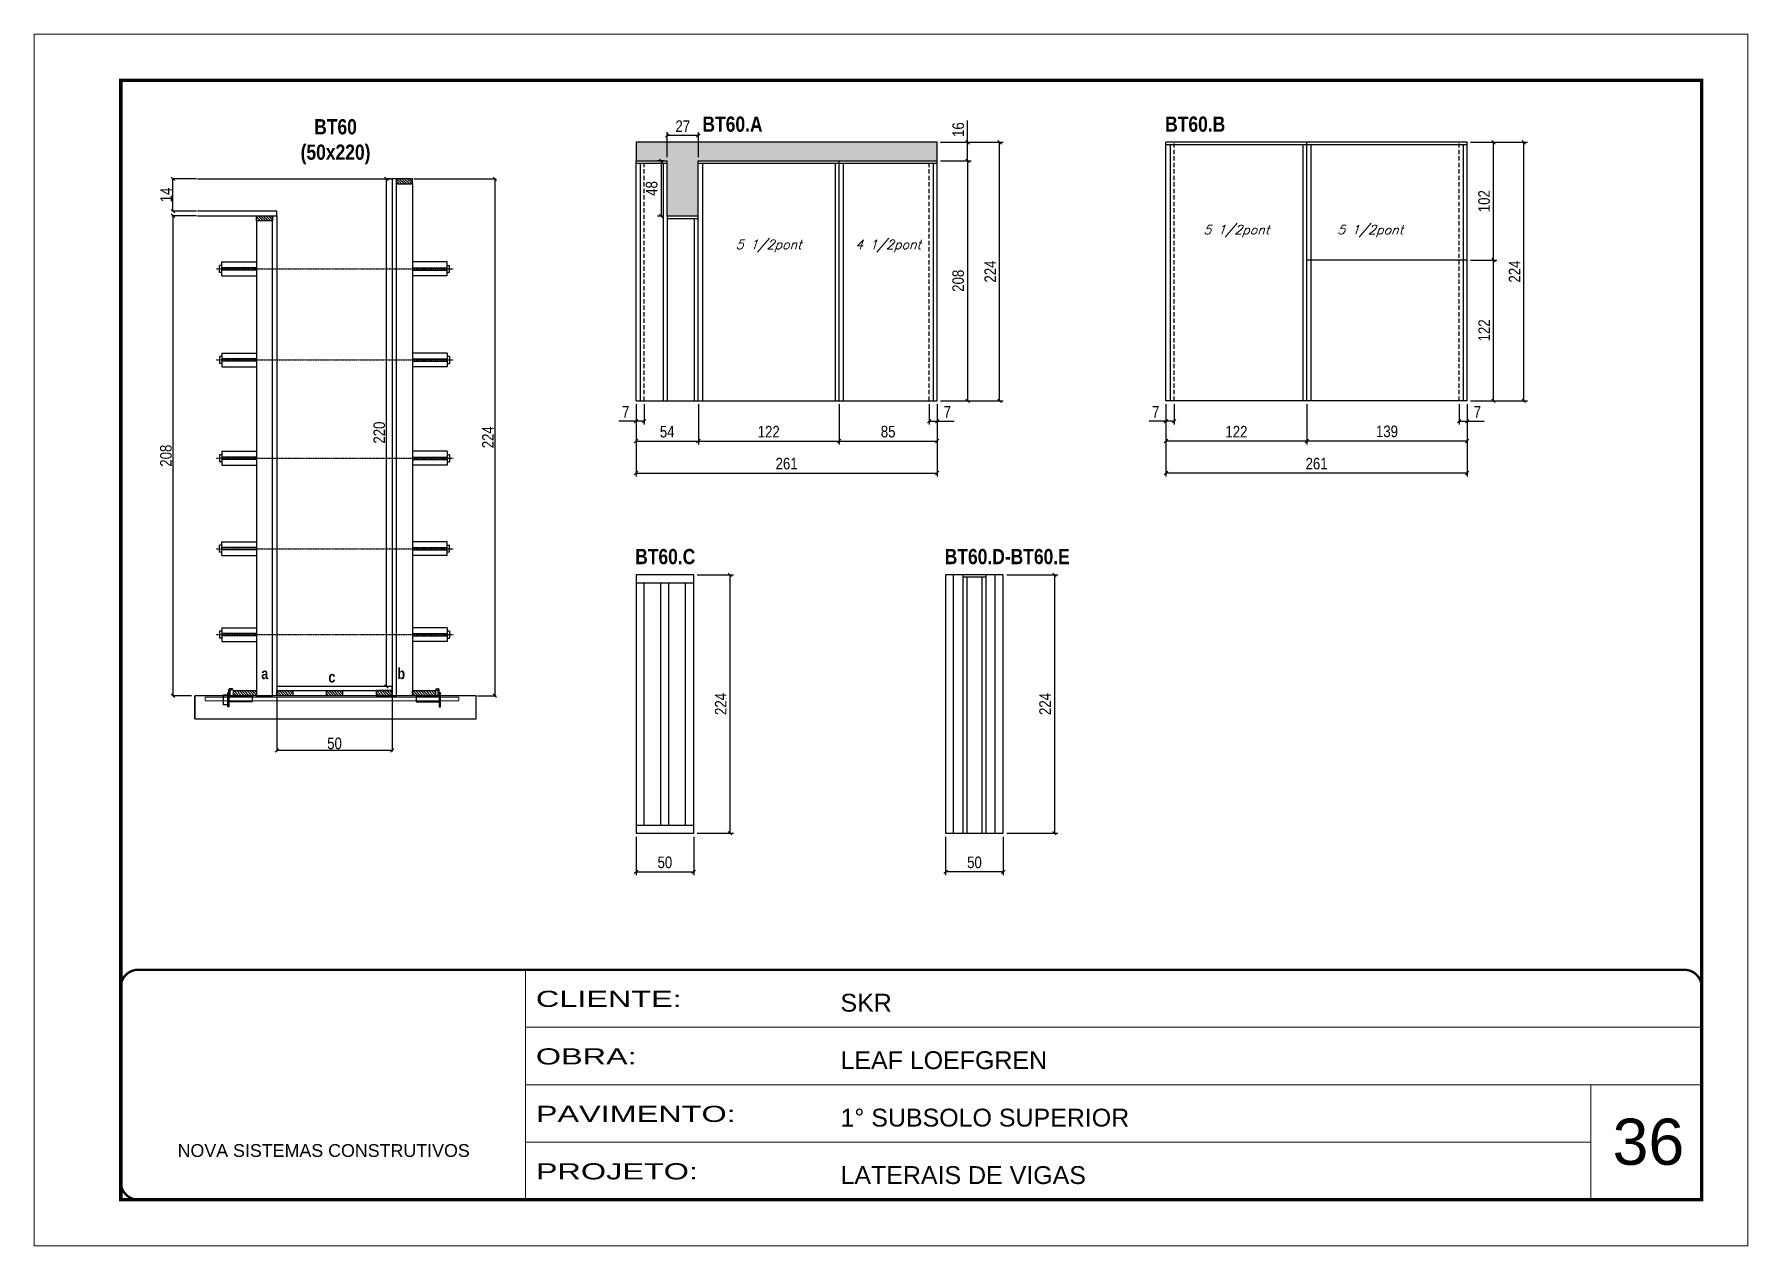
# Model space of a CAD drawing. Extents: x 3309 to 9590, y -2522 to 14608.
# Drawn here: x 8064 to 9549, y 4369 to 5419 of the extents above; entities that cross this region are included whole.
import ezdxf

# ---------------------------------------------------------------- set-up
doc = ezdxf.new("R2010")
doc.units = 0
for name, pattern in [('CONTINUO', [0]), ('DASHED', [0.75, 0.5, -0.25]), ('HIDDEN', [0.375, 0.25, -0.125])]:
    doc.linetypes.add(name, pattern=pattern)
for name, color, linetype in [('barrote', 251, 'Continuous'), ('COTA', 241, 'Continuous'), ('detalhes', 4, 'Continuous'), ('NOMENCLATURA', 7, 'Continuous'), ('Painéis', 200, 'Continuous'), ('presilha', 1, 'Continuous'), ('SARR_2.2x10', 60, 'Continuous'), ('SARR_2.2x7', 40, 'Continuous'), ('SARR_3.5x7', 81, 'Continuous'), ('TENSOR', 3, 'Continuous'), ('texto', 7, 'Continuous')]:
    doc.layers.add(name, color=color, linetype=linetype)
for name, color, linetype, lineweight in [('CARIMBO', 255, 'Continuous', 9), ('CONCRETO', 251, 'Continuous', 25), ('Folhas', 255, 'Continuous', 9), ('SARRAFO DE PRESSAO', 251, 'DASHED', 9), ('SCO-___-LAJ', 2, 'Continuous', 0)]:
    doc.layers.add(name, color=color, linetype=linetype, lineweight=lineweight)
doc.styles.add('ARIAL', font='arial.ttf')
doc.styles.add('COTA TECNICA', font='techl___.ttf', dxfattribs={"height": 10})
doc.styles.add('COTA TECNICA 2X', font='techl___.ttf', dxfattribs={"height": 10})
doc.styles.add('Romans', font='romans.shx')
doc.styles.add('TECNICA', font='techb___.ttf', dxfattribs={"height": 10})
doc.styles.add('Tecnologia', font='')
doc.styles.get('Tecnologia').set_extended_font_data('Forgotten Futurist')
doc.dimstyles.new('PAINEL', dxfattribs={"dimtxt": 10, "dimasz": 3, "dimexe": 3, "dimexo": 3, "dimgap": 3, "dimtad": 1, "dimdec": 1, "dimzin": 12, "dimdsep": 46, "dimtxsty": 'COTA TECNICA', "dimblk1": 'OBLIQUE', "dimblk2": 'OBLIQUE', "dimsah": 1, "dimcen": 0.9, "dimclrd": 4, "dimclre": 4, "dimclrt": 240, "dimadec": 1, "dimazin": 3, "dimtfac": 1, "dimtdec": 1, "dimtmove": 0, "dimatfit": 3, "dimfxl": 1, "dimtolj": 1, "dimtzin": 12, "dimarcsym": 0})
doc.dimstyles.new('SECAO', dxfattribs={"dimscale": 0.333333, "dimtxt": 5, "dimasz": 9, "dimexe": 3, "dimexo": 3, "dimgap": 3, "dimtad": 1, "dimdec": 1, "dimlfac": 0.5, "dimzin": 12, "dimdsep": 46, "dimtxsty": 'COTA TECNICA 2X', "dimblk1": 'OBLIQUE', "dimblk2": 'OBLIQUE', "dimsah": 1, "dimcen": 0.9, "dimclrd": 4, "dimclre": 4, "dimclrt": 240, "dimadec": 1, "dimazin": 3, "dimtfac": 1, "dimtdec": 1, "dimtmove": 0, "dimatfit": 3, "dimfxl": 1, "dimtolj": 1, "dimtzin": 12, "dimarcsym": 0})

msp = doc.modelspace()

# ---------------------------------------------------------------- texts
at = {"layer": 'CARIMBO', "style": 'ARIAL'}
msp.add_text('36', height=40, dxfattribs=at).set_placement((9432.23, 4439.4))
at = {"layer": 'detalhes', "style": 'TECNICA'}
for s, p in [('a', (8261.08, 4860.37)), ('c', (8319.28, 4857.45)), ('b', (8379.06, 4860.36))]:
    msp.add_text(s, height=9.6, dxfattribs=at).set_placement(p)
at = {"layer": 'NOMENCLATURA', "style": 'TECNICA'}
for s, p in [('BT60.A', (8643.47, 5334.78)), ('BT60.B', (9044.47, 5334.78)), ('BT60.C', (8585.16, 4959.96)), ('BT60.D-BT60.E', (8853.45, 4959.96))]:
    msp.add_text(s, height=13.2, dxfattribs=at).set_placement(p)
at = {"layer": 'NOMENCLATURA', "insert": (8325.46, 5345.68), "char_height": 13.2, "attachment_point": 2, "style": 'TECNICA'}
msp.add_mtext_dynamic_manual_height_columns('BT60\\P(50x220)', width=300.2766, gutter_width=1, heights=[0], dxfattribs=at)
at = {"layer": 'texto', "color": 2, "char_height": 8, "attachment_point": 5, "style": 'Romans'}
for s, insert in [('{\\Q19;\\C256;5 1/2pont}', (8700.88, 5235.78)), ('{\\Q19;\\C256;4 1/2pont}', (8804.38, 5235.78)), ('{\\Q19;\\C256;5 1/2pont}', (9106.19, 5248.6)), ('{\\Q19;\\C256;5 1/2pont}', (9222.19, 5248.6))]:
    msp.add_mtext(s, dxfattribs=dict(at, insert=insert))

# ---------------------------------------------------------------- blocks, each defined once
blk = doc.blocks.new('9999999999')
at = {"color": 30, "linetype": 'CONTINUO'}
for p, q in [((98564.6, 34230.2), (98564.6, 34429.4)), ((98564.6, 34379.6), (99584, 34379.6)), ((98564.6, 34329.8), (99488, 34329.8)), ((99584, 34329.8), (99488, 34329.8)), ((99488, 34329.8), (99488, 34230.2)), ((98564.6, 34280), (99488, 34280))]:
    blk.add_line(p, q, dxfattribs=at)
at = {"color": 30, "linetype": 'CONTINUO', "const_width": 2}
blk.add_lwpolyline([(99584, 34230.2), (99584, 34414.4, 0.414214), (99569, 34429.4), (98229, 34429.4, 0.414214), (98214, 34414.4), (98214, 34245.2, 0.414214), (98229, 34230.2), (99584, 34230.2)], format="xyb", dxfattribs=at)
at = {"layer": 'Folhas'}
blk.add_lwpolyline([(98139, 34190.2), (99624, 34190.2), (99624, 35240.2), (98139, 35240.2)], close=True, dxfattribs=at)
at = {"layer": 'Folhas', "color": 30, "const_width": 3}
blk.add_lwpolyline([(98214, 34230.2), (99584, 34230.2), (99584, 35200.2), (98214, 35200.2)], close=True, dxfattribs=at)
at = {"color": 7, "linetype": 'Continuous', "ltscale": 5, "style": 'ARIAL'}
for s, height, p in [('SKR', 15.48, (98837.7, 34393.1)), ('LEAF LOEFGREN', 15.483, (98837.7, 34343.3)), ('1° SUBSOLO SUPERIOR', 15.483, (98837.7, 34293.5)), ('NOVA SISTEMAS CONSTRUTIVOS', 11.059, (98263.2, 34267.2)), ('LATERAIS DE VIGAS', 15.483, (98837.7, 34243.7))]:
    blk.add_text(s, height=height, dxfattribs=at).set_placement(p)
at = {"layer": 'Folhas', "color": 7, "style": 'Tecnologia', "width": 1.5}
for s, p in [('CLIENTE:', (98573.7, 34397.2)), ('OBRA:', (98573.7, 34347.3)), ('PAVIMENTO:', (98573.7, 34297.5)), ('PROJETO:', (98573.7, 34247.7))]:
    blk.add_text(s, height=14, dxfattribs=at).set_placement(p)
blk = doc.blocks.new('_Oblique')
at = {"color": 0, "linetype": 'ByBlock', "lineweight": -2}
blk.add_line((-0.5, -0.5), (0.5, 0.5), dxfattribs=at)
blk = doc.blocks.new('*D1203')
at = {"layer": 'COTA', "color": 4, "lineweight": -2, "transparency": 16777216}
for p, q in [((8274.6, 4845), (8274.6, 4797.5)), ((8374.6, 4845), (8374.6, 4797.5)), ((8374.6, 4798.5), (8274.6, 4798.5))]:
    blk.add_line(p, q, dxfattribs=at)
at = {"layer": 'Defpoints', "color": 0, "transparency": 16777216}
for p in [(8274.6, 4846), (8374.6, 4846), (8274.6, 4798.5)]:
    blk.add_point(p, dxfattribs=at)
at = {"layer": 'COTA', "color": 4, "lineweight": -2, "transparency": 16777216, "xscale": 3, "yscale": 3, "zscale": 3, "rotation": 180}
blk.add_blockref('_Oblique', (8274.6, 4798.5), dxfattribs=at)
at = {"layer": 'COTA', "color": 4, "lineweight": -2, "transparency": 16777216, "xscale": 3, "yscale": 3, "zscale": 3}
blk.add_blockref('_Oblique', (8374.6, 4798.5), dxfattribs=at)
at = {"layer": 'COTA', "color": 240, "transparency": 16777216, "insert": (8324.6, 4804.6), "char_height": 10, "attachment_point": 5, "style": 'COTA TECNICA 2X'}
blk.add_mtext('\\A1;50', dxfattribs=at)
blk = doc.blocks.new('PRESILHA METÁLICA 1')
at = {"layer": 'presilha'}
for p, q in [((0, 13), (6, 13)), ((0, 13), (0, 0)), ((6, 0), (0, 0)), ((6, 15.5), (7.5, 15.5)), ((6, -2.5), (6, 15.5)), ((6, 13), (6, 0)), ((7.5, 10.6), (7.5, 19.9)), ((7.5, 15.5), (7.5, -2.5)), ((37.5, 4.1), (7.5, 4.1)), ((12, 21), (8.6, 21)), ((9, 11.6), (9, 18.9)), ((12, 19.5), (9.6, 19.5)), ((37.5, 11), (9.6, 11)), ((12, 21), (12, 19.5)), ((37.5, 11), (37.5, 4.1)), ((7.5, -2.5), (6, -2.5))]:
    blk.add_line(p, q, dxfattribs=at)
for centre, radius, start, end in [((8.6, 19.9), 1.14, 90, 180), ((9.6, 18.9), 0.57, 90, 180), ((9.6, 11.6), 0.57, 180, 270)]:
    blk.add_arc(centre, radius, start, end, dxfattribs=at)
blk = doc.blocks.new('PRESILHA METÁLICA 2')
at = {"layer": 'presilha'}
for p, q in [((-5.2, 23.5), (-5.2, 22)), ((-5.2, 23.5), (-1.9, 23.5)), ((-0.8, 14.6), (-0.8, 22.4)), ((-30.8, 13.5), (-30.8, 6.6)), ((-30.8, 13.5), (-2.8, 13.5)), ((-30.8, 6.6), (-0.8, 6.6)), ((-5.2, 22), (-2.8, 22)), ((-2.2, 14.1), (-2.2, 21.4)), ((0.8, 18), (-0.8, 18)), ((-0.8, 18), (-0.8, 0)), ((-0.8, 0), (0.8, 0)), ((0.8, 0), (0.8, 18))]:
    blk.add_line(p, q, dxfattribs=at)
for centre, radius, start, end in [((-1.9, 22.4), 1.14, 0, 90), ((-2.8, 21.4), 0.57, 0, 90), ((-2.8, 14.1), 0.57, 270, 0)]:
    blk.add_arc(centre, radius, start, end, dxfattribs=at)
blk = doc.blocks.new('*D1204')
at = {"layer": 'COTA', "color": 4, "lineweight": -2, "transparency": 16777216}
for p, q in [((8393.2, 5294), (8464.6, 5294)), ((8463.6, 5294), (8463.6, 4846)), ((8448.4, 4846), (8464.6, 4846))]:
    blk.add_line(p, q, dxfattribs=at)
at = {"layer": 'Defpoints', "color": 0, "transparency": 16777216}
for p in [(8392.2, 5294), (8447.4, 4846), (8463.6, 4846)]:
    blk.add_point(p, dxfattribs=at)
at = {"layer": 'COTA', "color": 4, "lineweight": -2, "transparency": 16777216, "xscale": 3, "yscale": 3, "zscale": 3}
for p, rotation in [((8463.6, 5294), 90), ((8463.6, 4846), 270)]:
    blk.add_blockref('_Oblique', p, dxfattribs=dict(at, rotation=rotation))
at = {"layer": 'COTA', "color": 240, "transparency": 16777216, "insert": (8457.5, 5070), "char_height": 10, "attachment_point": 5, "rotation": 90, "style": 'COTA TECNICA 2X'}
blk.add_mtext('\\A1;224', dxfattribs=at)
blk = doc.blocks.new('*D1205')
at = {"layer": 'COTA', "color": 4, "lineweight": -2, "transparency": 16777216}
for p, q in [((8204.9, 5262), (8183.6, 5262)), ((8184.6, 5262), (8184.6, 4846)), ((8200.7, 4846), (8183.6, 4846))]:
    blk.add_line(p, q, dxfattribs=at)
at = {"layer": 'Defpoints', "color": 0, "transparency": 16777216}
for p in [(8205.9, 5262, 0), (8184.6, 4846), (8201.7, 4846)]:
    blk.add_point(p, dxfattribs=at)
at = {"layer": 'COTA', "color": 4, "lineweight": -2, "transparency": 16777216, "xscale": 3, "yscale": 3, "zscale": 3}
for p, rotation in [((8184.6, 5262), 90), ((8184.6, 4846), 270)]:
    blk.add_blockref('_Oblique', p, dxfattribs=dict(at, rotation=rotation))
at = {"layer": 'COTA', "color": 240, "transparency": 16777216, "insert": (8178.5, 5054), "char_height": 10, "attachment_point": 5, "rotation": 90, "style": 'COTA TECNICA 2X'}
blk.add_mtext('\\A1;208', dxfattribs=at)
blk = doc.blocks.new('*D1206')
at = {"layer": 'COTA', "color": 4, "lineweight": -2, "transparency": 16777216}
for p, q in [((8373.6, 5294), (8368.5, 5294)), ((8369.5, 4854), (8369.5, 5294)), ((8373.6, 4854), (8368.5, 4854))]:
    blk.add_line(p, q, dxfattribs=at)
at = {"layer": 'Defpoints', "color": 0, "transparency": 16777216}
for p in [(8369.5, 5294), (8374.6, 5294), (8374.6, 4854)]:
    blk.add_point(p, dxfattribs=at)
at = {"layer": 'COTA', "color": 4, "lineweight": -2, "transparency": 16777216, "xscale": 3, "yscale": 3, "zscale": 3}
for p, rotation in [((8369.5, 5294), 90), ((8369.5, 4854), 270)]:
    blk.add_blockref('_Oblique', p, dxfattribs=dict(at, rotation=rotation))
at = {"layer": 'COTA', "color": 240, "transparency": 16777216, "insert": (8363.4, 5074), "char_height": 10, "attachment_point": 5, "rotation": 90, "style": 'COTA TECNICA 2X'}
blk.add_mtext('\\A1;220', dxfattribs=at)
blk = doc.blocks.new('*D1207')
at = {"layer": 'COTA', "color": 4, "lineweight": -2, "transparency": 16777216}
for p, q in [((8204.9, 5294), (8183.6, 5294)), ((8184.6, 5266), (8184.6, 5294)), ((8204.9, 5266), (8183.6, 5266))]:
    blk.add_line(p, q, dxfattribs=at)
at = {"layer": 'Defpoints', "color": 0, "transparency": 16777216}
for p in [(8184.6, 5294), (8205.9, 5294), (8205.9, 5266)]:
    blk.add_point(p, dxfattribs=at)
at = {"layer": 'COTA', "color": 4, "lineweight": -2, "transparency": 16777216, "xscale": 3, "yscale": 3, "zscale": 3}
for p, rotation in [((8184.6, 5294), 90), ((8184.6, 5266), 270)]:
    blk.add_blockref('_Oblique', p, dxfattribs=dict(at, rotation=rotation))
at = {"layer": 'COTA', "color": 240, "transparency": 16777216, "insert": (8178.6, 5280), "char_height": 10, "attachment_point": 5, "rotation": 90, "style": 'COTA TECNICA 2X'}
blk.add_mtext('\\A1;14', dxfattribs=at)
blk = doc.blocks.new('*D1208')
at = {"layer": 'COTA', "color": 4, "linetype": 'ByBlock', "lineweight": -2, "transparency": 16777216}
for p, q in [((8585.9, 5098.6), (8585.9, 5063.7)), ((8639.9, 5098.6), (8639.9, 5063.7)), ((8585.9, 5066.7), (8639.9, 5066.7))]:
    blk.add_line(p, q, dxfattribs=at)
at = {"layer": 'Defpoints', "color": 0, "linetype": 'ByBlock', "transparency": 16777216}
for p in [(8585.9, 5101.6), (8639.9, 5101.6), (8639.9, 5066.7)]:
    blk.add_point(p, dxfattribs=at)
at = {"layer": 'COTA', "color": 4, "linetype": 'ByBlock', "lineweight": -2, "transparency": 16777216, "xscale": 3, "yscale": 3, "zscale": 3, "rotation": 180}
blk.add_blockref('_Oblique', (8585.9, 5066.7), dxfattribs=at)
at = {"layer": 'COTA', "color": 4, "linetype": 'ByBlock', "lineweight": -2, "transparency": 16777216, "xscale": 3, "yscale": 3, "zscale": 3}
blk.add_blockref('_Oblique', (8639.9, 5066.7), dxfattribs=at)
at = {"layer": 'COTA', "color": 240, "linetype": 'ByBlock', "transparency": 16777216, "insert": (8612.9, 5074.8), "char_height": 10, "attachment_point": 5, "style": 'COTA TECNICA'}
blk.add_mtext('\\A1;54', dxfattribs=at)
blk = doc.blocks.new('*D1209')
at = {"layer": 'COTA', "color": 4, "linetype": 'ByBlock', "lineweight": -2, "transparency": 16777216}
for p, q in [((8639.9, 5098.6), (8639.9, 5063.7)), ((8761.9, 5098.6), (8761.9, 5063.7)), ((8639.9, 5066.7), (8761.9, 5066.7))]:
    blk.add_line(p, q, dxfattribs=at)
at = {"layer": 'Defpoints', "color": 0, "linetype": 'ByBlock', "transparency": 16777216}
for p in [(8639.9, 5101.6), (8761.9, 5101.6), (8761.9, 5066.7)]:
    blk.add_point(p, dxfattribs=at)
at = {"layer": 'COTA', "color": 4, "linetype": 'ByBlock', "lineweight": -2, "transparency": 16777216, "xscale": 3, "yscale": 3, "zscale": 3, "rotation": 180}
blk.add_blockref('_Oblique', (8639.9, 5066.7), dxfattribs=at)
at = {"layer": 'COTA', "color": 4, "linetype": 'ByBlock', "lineweight": -2, "transparency": 16777216, "xscale": 3, "yscale": 3, "zscale": 3}
blk.add_blockref('_Oblique', (8761.9, 5066.7), dxfattribs=at)
at = {"layer": 'COTA', "color": 240, "linetype": 'ByBlock', "transparency": 16777216, "insert": (8700.9, 5074.8), "char_height": 10, "attachment_point": 5, "style": 'COTA TECNICA'}
blk.add_mtext('\\A1;122', dxfattribs=at)
blk = doc.blocks.new('*D1221')
at = {"layer": 'COTA', "color": 4, "linetype": 'ByBlock', "lineweight": -2, "transparency": 16777216}
for p, q in [((8585.9, 5098.6), (8585.9, 5036)), ((8846.9, 5098.6), (8846.9, 5036)), ((8585.9, 5039), (8846.9, 5039))]:
    blk.add_line(p, q, dxfattribs=at)
at = {"layer": 'Defpoints', "color": 0, "linetype": 'ByBlock', "transparency": 16777216}
for p in [(8585.9, 5101.6), (8846.9, 5101.6), (8846.9, 5039)]:
    blk.add_point(p, dxfattribs=at)
at = {"layer": 'COTA', "color": 4, "linetype": 'ByBlock', "lineweight": -2, "transparency": 16777216, "xscale": 3, "yscale": 3, "zscale": 3, "rotation": 180}
blk.add_blockref('_Oblique', (8585.9, 5039), dxfattribs=at)
at = {"layer": 'COTA', "color": 4, "linetype": 'ByBlock', "lineweight": -2, "transparency": 16777216, "xscale": 3, "yscale": 3, "zscale": 3}
blk.add_blockref('_Oblique', (8846.9, 5039), dxfattribs=at)
at = {"layer": 'COTA', "color": 240, "linetype": 'ByBlock', "transparency": 16777216, "insert": (8716.4, 5047.1), "char_height": 10, "attachment_point": 5, "style": 'COTA TECNICA'}
blk.add_mtext('\\A1;261', dxfattribs=at)
blk = doc.blocks.new('*D1222')
at = {"layer": 'COTA', "color": 4, "lineweight": -2, "transparency": 16777216}
for p, q in [((8839.9, 5098.6), (8839.9, 5080.9)), ((8846.9, 5098.6), (8846.9, 5080.9)), ((8839.9, 5083.9), (8846.9, 5083.9)), ((8846.9, 5083.9), (8861.6, 5083.9))]:
    blk.add_line(p, q, dxfattribs=at)
at = {"layer": 'Defpoints', "color": 0, "transparency": 16777216}
for p in [(8839.9, 5101.6), (8846.9, 5101.6), (8846.9, 5083.9)]:
    blk.add_point(p, dxfattribs=at)
at = {"layer": 'COTA', "color": 4, "lineweight": -2, "transparency": 16777216, "xscale": 3, "yscale": 3, "zscale": 3, "rotation": 180}
blk.add_blockref('_Oblique', (8839.9, 5083.9), dxfattribs=at)
at = {"layer": 'COTA', "color": 4, "lineweight": -2, "transparency": 16777216, "xscale": 3, "yscale": 3, "zscale": 3}
blk.add_blockref('_Oblique', (8846.9, 5083.9), dxfattribs=at)
at = {"layer": 'COTA', "color": 240, "transparency": 16777216, "insert": (8855.7, 5092), "char_height": 10, "attachment_point": 5, "style": 'COTA TECNICA'}
blk.add_mtext('\\A1;7', dxfattribs=at)
blk = doc.blocks.new('*D1223')
at = {"layer": 'COTA', "color": 4, "lineweight": -2, "transparency": 16777216}
for p, q in [((8585.9, 5098.6), (8585.9, 5080.9)), ((8592.9, 5098.6), (8592.9, 5080.9)), ((8585.9, 5083.9), (8571.1, 5083.9)), ((8592.9, 5083.9), (8585.9, 5083.9))]:
    blk.add_line(p, q, dxfattribs=at)
at = {"layer": 'Defpoints', "color": 0, "transparency": 16777216}
for p in [(8585.9, 5101.6), (8592.9, 5101.6), (8585.9, 5083.9)]:
    blk.add_point(p, dxfattribs=at)
at = {"layer": 'COTA', "color": 4, "lineweight": -2, "transparency": 16777216, "xscale": 3, "yscale": 3, "zscale": 3, "rotation": 180}
blk.add_blockref('_Oblique', (8585.9, 5083.9), dxfattribs=at)
at = {"layer": 'COTA', "color": 4, "lineweight": -2, "transparency": 16777216, "xscale": 3, "yscale": 3, "zscale": 3}
blk.add_blockref('_Oblique', (8592.9, 5083.9), dxfattribs=at)
at = {"layer": 'COTA', "color": 240, "transparency": 16777216, "insert": (8577, 5092), "char_height": 10, "attachment_point": 5, "style": 'COTA TECNICA'}
blk.add_mtext('\\A1;7', dxfattribs=at)
blk = doc.blocks.new('*D1224')
at = {"layer": 'COTA', "color": 4, "lineweight": -2, "transparency": 16777216}
for p, q in [((8612.9, 5312.6), (8612.9, 5334.5)), ((8639.9, 5331.5), (8612.9, 5331.5)), ((8639.9, 5312.6), (8639.9, 5334.5))]:
    blk.add_line(p, q, dxfattribs=at)
at = {"layer": 'Defpoints', "color": 0, "transparency": 16777216}
for p in [(8612.9, 5331.5), (8612.9, 5309.6), (8639.9, 5309.6)]:
    blk.add_point(p, dxfattribs=at)
at = {"layer": 'COTA', "color": 4, "lineweight": -2, "transparency": 16777216, "xscale": 3, "yscale": 3, "zscale": 3, "rotation": 180}
blk.add_blockref('_Oblique', (8612.9, 5331.5), dxfattribs=at)
at = {"layer": 'COTA', "color": 4, "lineweight": -2, "transparency": 16777216, "xscale": 3, "yscale": 3, "zscale": 3}
blk.add_blockref('_Oblique', (8639.9, 5331.5), dxfattribs=at)
at = {"layer": 'COTA', "color": 240, "transparency": 16777216, "insert": (8626.4, 5339.6), "char_height": 10, "attachment_point": 5, "style": 'COTA TECNICA'}
blk.add_mtext('\\A1;27', dxfattribs=at)
blk = doc.blocks.new('*D1225')
at = {"layer": 'COTA', "color": 4, "lineweight": -2, "transparency": 16777216}
for p, q in [((8849.9, 5309.6), (8876.3, 5309.6)), ((8873.3, 5309.6), (8873.3, 5101.6)), ((8849.9, 5101.6), (8876.3, 5101.6))]:
    blk.add_line(p, q, dxfattribs=at)
at = {"layer": 'Defpoints', "color": 0, "transparency": 16777216}
for p in [(8846.9, 5309.6), (8846.9, 5101.6), (8873.3, 5101.6)]:
    blk.add_point(p, dxfattribs=at)
at = {"layer": 'COTA', "color": 4, "lineweight": -2, "transparency": 16777216, "xscale": 3, "yscale": 3, "zscale": 3}
for p, rotation in [((8873.3, 5309.6), 90), ((8873.3, 5101.6), 270)]:
    blk.add_blockref('_Oblique', p, dxfattribs=dict(at, rotation=rotation))
at = {"layer": 'COTA', "color": 240, "transparency": 16777216, "insert": (8865.1, 5205.6), "char_height": 10, "attachment_point": 5, "rotation": 90, "style": 'COTA TECNICA'}
blk.add_mtext('\\A1;208', dxfattribs=at)
blk = doc.blocks.new('*D1210')
at = {"layer": 'COTA', "color": 4, "linetype": 'ByBlock', "lineweight": -2, "transparency": 16777216}
for p, q in [((9167.2, 5098.6), (9167.2, 5063.7)), ((9306.2, 5098.6), (9306.2, 5063.7)), ((9306.2, 5066.7), (9167.2, 5066.7))]:
    blk.add_line(p, q, dxfattribs=at)
at = {"layer": 'Defpoints', "color": 0, "linetype": 'ByBlock', "transparency": 16777216}
for p in [(9167.2, 5101.6), (9306.2, 5101.6), (9167.2, 5066.7)]:
    blk.add_point(p, dxfattribs=at)
at = {"layer": 'COTA', "color": 4, "linetype": 'ByBlock', "lineweight": -2, "transparency": 16777216, "xscale": 3, "yscale": 3, "zscale": 3, "rotation": 180}
blk.add_blockref('_Oblique', (9167.2, 5066.7), dxfattribs=at)
at = {"layer": 'COTA', "color": 4, "linetype": 'ByBlock', "lineweight": -2, "transparency": 16777216, "xscale": 3, "yscale": 3, "zscale": 3}
blk.add_blockref('_Oblique', (9306.2, 5066.7), dxfattribs=at)
at = {"layer": 'COTA', "color": 240, "linetype": 'ByBlock', "transparency": 16777216, "insert": (9236.7, 5075), "char_height": 10, "attachment_point": 5, "style": 'COTA TECNICA'}
blk.add_mtext('\\A1;139', dxfattribs=at)
blk = doc.blocks.new('*D1202')
at = {"layer": 'COTA', "color": 4, "linetype": 'ByBlock', "lineweight": -2, "transparency": 16777216}
for p, q in [((9045.2, 5098.6), (9045.2, 5063.7)), ((9167.2, 5098.6), (9167.2, 5063.7)), ((9167.2, 5066.7), (9045.2, 5066.7))]:
    blk.add_line(p, q, dxfattribs=at)
at = {"layer": 'Defpoints', "color": 0, "linetype": 'ByBlock', "transparency": 16777216}
for p in [(9045.2, 5101.6), (9167.2, 5101.6), (9045.2, 5066.7)]:
    blk.add_point(p, dxfattribs=at)
at = {"layer": 'COTA', "color": 4, "linetype": 'ByBlock', "lineweight": -2, "transparency": 16777216, "xscale": 3, "yscale": 3, "zscale": 3, "rotation": 180}
blk.add_blockref('_Oblique', (9045.2, 5066.7), dxfattribs=at)
at = {"layer": 'COTA', "color": 4, "linetype": 'ByBlock', "lineweight": -2, "transparency": 16777216, "xscale": 3, "yscale": 3, "zscale": 3}
blk.add_blockref('_Oblique', (9167.2, 5066.7), dxfattribs=at)
at = {"layer": 'COTA', "color": 240, "linetype": 'ByBlock', "transparency": 16777216, "insert": (9106.2, 5074.8), "char_height": 10, "attachment_point": 5, "style": 'COTA TECNICA'}
blk.add_mtext('\\A1;122', dxfattribs=at)
blk = doc.blocks.new('*D1211')
at = {"layer": 'COTA', "color": 4, "linetype": 'ByBlock', "lineweight": -2, "transparency": 16777216}
for p, q in [((9045.2, 5098.6), (9045.2, 5036)), ((9306.2, 5098.6), (9306.2, 5036)), ((9306.2, 5039), (9045.2, 5039))]:
    blk.add_line(p, q, dxfattribs=at)
at = {"layer": 'Defpoints', "color": 0, "linetype": 'ByBlock', "transparency": 16777216}
for p in [(9045.2, 5101.6), (9306.2, 5101.6), (9045.2, 5039)]:
    blk.add_point(p, dxfattribs=at)
at = {"layer": 'COTA', "color": 4, "linetype": 'ByBlock', "lineweight": -2, "transparency": 16777216, "xscale": 3, "yscale": 3, "zscale": 3, "rotation": 180}
blk.add_blockref('_Oblique', (9045.2, 5039), dxfattribs=at)
at = {"layer": 'COTA', "color": 4, "linetype": 'ByBlock', "lineweight": -2, "transparency": 16777216, "xscale": 3, "yscale": 3, "zscale": 3}
blk.add_blockref('_Oblique', (9306.2, 5039), dxfattribs=at)
at = {"layer": 'COTA', "color": 240, "linetype": 'ByBlock', "transparency": 16777216, "insert": (9175.7, 5047.1), "char_height": 10, "attachment_point": 5, "style": 'COTA TECNICA'}
blk.add_mtext('\\A1;261', dxfattribs=at)
blk = doc.blocks.new('*D1212')
at = {"layer": 'COTA', "color": 4, "lineweight": -2, "transparency": 16777216}
for p, q in [((9309.2, 5325.6), (9358.4, 5325.6)), ((9355.4, 5101.6), (9355.4, 5325.6)), ((9309.2, 5101.6), (9358.4, 5101.6))]:
    blk.add_line(p, q, dxfattribs=at)
at = {"layer": 'Defpoints', "color": 0, "transparency": 16777216}
for p in [(9306.2, 5325.6), (9355.4, 5325.6), (9306.2, 5101.6)]:
    blk.add_point(p, dxfattribs=at)
at = {"layer": 'COTA', "color": 4, "lineweight": -2, "transparency": 16777216, "xscale": 3, "yscale": 3, "zscale": 3}
for p, rotation in [((9355.4, 5325.6), 90), ((9355.4, 5101.6), 270)]:
    blk.add_blockref('_Oblique', p, dxfattribs=dict(at, rotation=rotation))
at = {"layer": 'COTA', "color": 240, "transparency": 16777216, "insert": (9347.3, 5213.6), "char_height": 10, "attachment_point": 5, "rotation": 90, "style": 'COTA TECNICA'}
blk.add_mtext('\\A1;224', dxfattribs=at)
blk = doc.blocks.new('*D1213')
at = {"layer": 'COTA', "color": 4, "lineweight": -2, "transparency": 16777216}
for p, q in [((9045.2, 5098.6), (9045.2, 5080.9)), ((9052.2, 5098.6), (9052.2, 5080.9)), ((9045.2, 5083.9), (9030.5, 5083.9)), ((9052.2, 5083.9), (9045.2, 5083.9))]:
    blk.add_line(p, q, dxfattribs=at)
at = {"layer": 'Defpoints', "color": 0, "transparency": 16777216}
for p in [(9045.2, 5101.6), (9052.2, 5101.6), (9045.2, 5083.9)]:
    blk.add_point(p, dxfattribs=at)
at = {"layer": 'COTA', "color": 4, "lineweight": -2, "transparency": 16777216, "xscale": 3, "yscale": 3, "zscale": 3, "rotation": 180}
blk.add_blockref('_Oblique', (9045.2, 5083.9), dxfattribs=at)
at = {"layer": 'COTA', "color": 4, "lineweight": -2, "transparency": 16777216, "xscale": 3, "yscale": 3, "zscale": 3}
blk.add_blockref('_Oblique', (9052.2, 5083.9), dxfattribs=at)
at = {"layer": 'COTA', "color": 240, "transparency": 16777216, "insert": (9036.3, 5092), "char_height": 10, "attachment_point": 5, "style": 'COTA TECNICA'}
blk.add_mtext('\\A1;7', dxfattribs=at)
blk = doc.blocks.new('*D1214')
at = {"layer": 'COTA', "color": 4, "lineweight": -2, "transparency": 16777216}
for p, q in [((9299.2, 5098.6), (9299.2, 5080.9)), ((9306.2, 5098.6), (9306.2, 5080.9)), ((9299.2, 5083.9), (9306.2, 5083.9)), ((9306.2, 5083.9), (9320.9, 5083.9))]:
    blk.add_line(p, q, dxfattribs=at)
at = {"layer": 'Defpoints', "color": 0, "transparency": 16777216}
for p in [(9299.2, 5101.6), (9306.2, 5101.6), (9306.2, 5083.9)]:
    blk.add_point(p, dxfattribs=at)
at = {"layer": 'COTA', "color": 4, "lineweight": -2, "transparency": 16777216, "xscale": 3, "yscale": 3, "zscale": 3, "rotation": 180}
blk.add_blockref('_Oblique', (9299.2, 5083.9), dxfattribs=at)
at = {"layer": 'COTA', "color": 4, "lineweight": -2, "transparency": 16777216, "xscale": 3, "yscale": 3, "zscale": 3}
blk.add_blockref('_Oblique', (9306.2, 5083.9), dxfattribs=at)
at = {"layer": 'COTA', "color": 240, "transparency": 16777216, "insert": (9315.1, 5092), "char_height": 10, "attachment_point": 5, "style": 'COTA TECNICA'}
blk.add_mtext('\\A1;7', dxfattribs=at)
blk = doc.blocks.new('*D1215')
at = {"layer": 'COTA', "color": 4, "lineweight": -2, "transparency": 16777216}
for p, q in [((9309.2, 5223.6), (9332, 5223.6)), ((9329, 5101.6), (9329, 5223.6)), ((9309.2, 5101.6), (9332, 5101.6))]:
    blk.add_line(p, q, dxfattribs=at)
at = {"layer": 'Defpoints', "color": 0, "transparency": 16777216}
for p in [(9306.2, 5223.6), (9329, 5223.6), (9306.2, 5101.6)]:
    blk.add_point(p, dxfattribs=at)
at = {"layer": 'COTA', "color": 4, "lineweight": -2, "transparency": 16777216, "xscale": 3, "yscale": 3, "zscale": 3}
for p, rotation in [((9329, 5223.6), 90), ((9329, 5101.6), 270)]:
    blk.add_blockref('_Oblique', p, dxfattribs=dict(at, rotation=rotation))
at = {"layer": 'COTA', "color": 240, "transparency": 16777216, "insert": (9320.9, 5162.6), "char_height": 10, "attachment_point": 5, "rotation": 90, "style": 'COTA TECNICA'}
blk.add_mtext('\\A1;122', dxfattribs=at)
blk = doc.blocks.new('*D1216')
at = {"layer": 'COTA', "color": 4, "lineweight": -2, "transparency": 16777216}
for p, q in [((9309.2, 5325.6), (9332, 5325.6)), ((9329, 5223.6), (9329, 5325.6)), ((9309.2, 5223.6), (9332, 5223.6))]:
    blk.add_line(p, q, dxfattribs=at)
at = {"layer": 'Defpoints', "color": 0, "transparency": 16777216}
for p in [(9306.2, 5325.6), (9329, 5325.6), (9306.2, 5223.6)]:
    blk.add_point(p, dxfattribs=at)
at = {"layer": 'COTA', "color": 4, "lineweight": -2, "transparency": 16777216, "xscale": 3, "yscale": 3, "zscale": 3}
for p, rotation in [((9329, 5325.6), 90), ((9329, 5223.6), 270)]:
    blk.add_blockref('_Oblique', p, dxfattribs=dict(at, rotation=rotation))
at = {"layer": 'COTA', "color": 240, "transparency": 16777216, "insert": (9320.9, 5274.6), "char_height": 10, "attachment_point": 5, "rotation": 90, "style": 'COTA TECNICA'}
blk.add_mtext('\\A1;102', dxfattribs=at)
blk = doc.blocks.new('*D1217')
at = {"layer": 'COTA', "color": 4, "lineweight": -2, "transparency": 16777216}
for p, q in [((8638.9, 4950.8), (8670.3, 4950.8)), ((8667.3, 4950.8), (8667.3, 4726.8)), ((8638.9, 4726.8), (8670.3, 4726.8))]:
    blk.add_line(p, q, dxfattribs=at)
at = {"layer": 'Defpoints', "color": 0, "transparency": 16777216}
for p in [(8635.9, 4950.8), (8635.9, 4726.8), (8667.3, 4726.8)]:
    blk.add_point(p, dxfattribs=at)
at = {"layer": 'COTA', "color": 4, "lineweight": -2, "transparency": 16777216, "xscale": 3, "yscale": 3, "zscale": 3}
for p, rotation in [((8667.3, 4950.8), 90), ((8667.3, 4726.8), 270)]:
    blk.add_blockref('_Oblique', p, dxfattribs=dict(at, rotation=rotation))
at = {"layer": 'COTA', "color": 240, "transparency": 16777216, "insert": (8659.3, 4838.8), "char_height": 10, "attachment_point": 5, "rotation": 90, "style": 'COTA TECNICA'}
blk.add_mtext('\\A1;224', dxfattribs=at)
blk = doc.blocks.new('*D1218')
at = {"layer": 'COTA', "color": 4, "lineweight": -2, "transparency": 16777216}
for p, q in [((8585.9, 4723.8), (8585.9, 4690.4)), ((8635.9, 4723.8), (8635.9, 4690.4)), ((8585.9, 4693.4), (8635.9, 4693.4))]:
    blk.add_line(p, q, dxfattribs=at)
at = {"layer": 'Defpoints', "color": 0, "transparency": 16777216}
for p in [(8585.9, 4726.8), (8635.9, 4726.8), (8635.9, 4693.4)]:
    blk.add_point(p, dxfattribs=at)
at = {"layer": 'COTA', "color": 4, "lineweight": -2, "transparency": 16777216, "xscale": 3, "yscale": 3, "zscale": 3, "rotation": 180}
blk.add_blockref('_Oblique', (8585.9, 4693.4), dxfattribs=at)
at = {"layer": 'COTA', "color": 4, "lineweight": -2, "transparency": 16777216, "xscale": 3, "yscale": 3, "zscale": 3}
blk.add_blockref('_Oblique', (8635.9, 4693.4), dxfattribs=at)
at = {"layer": 'COTA', "color": 240, "transparency": 16777216, "insert": (8610.9, 4701.5), "char_height": 10, "attachment_point": 5, "style": 'COTA TECNICA'}
blk.add_mtext('\\A1;50', dxfattribs=at)
blk = doc.blocks.new('*D1219')
at = {"layer": 'COTA', "color": 4, "lineweight": -2, "transparency": 16777216}
for p, q in [((8907.2, 4950.8), (8951.5, 4950.8)), ((8948.5, 4950.8), (8948.5, 4726.8)), ((8907.2, 4726.8), (8951.5, 4726.8))]:
    blk.add_line(p, q, dxfattribs=at)
at = {"layer": 'Defpoints', "color": 0, "transparency": 16777216}
for p in [(8904.2, 4950.8), (8904.2, 4726.8), (8948.5, 4726.8)]:
    blk.add_point(p, dxfattribs=at)
at = {"layer": 'COTA', "color": 4, "lineweight": -2, "transparency": 16777216, "xscale": 3, "yscale": 3, "zscale": 3}
for p, rotation in [((8948.5, 4950.8), 90), ((8948.5, 4726.8), 270)]:
    blk.add_blockref('_Oblique', p, dxfattribs=dict(at, rotation=rotation))
at = {"layer": 'COTA', "color": 240, "transparency": 16777216, "insert": (8940.4, 4838.8), "char_height": 10, "attachment_point": 5, "rotation": 90, "style": 'COTA TECNICA'}
blk.add_mtext('\\A1;224', dxfattribs=at)
blk = doc.blocks.new('*D1220')
at = {"layer": 'COTA', "color": 4, "lineweight": -2, "transparency": 16777216}
for p, q in [((8854.2, 4723.8), (8854.2, 4690.4)), ((8904.2, 4723.8), (8904.2, 4690.4)), ((8904.2, 4693.4), (8854.2, 4693.4))]:
    blk.add_line(p, q, dxfattribs=at)
at = {"layer": 'Defpoints', "color": 0, "transparency": 16777216}
for p in [(8854.2, 4726.8), (8904.2, 4726.8), (8854.2, 4693.4)]:
    blk.add_point(p, dxfattribs=at)
at = {"layer": 'COTA', "color": 4, "lineweight": -2, "transparency": 16777216, "xscale": 3, "yscale": 3, "zscale": 3, "rotation": 180}
blk.add_blockref('_Oblique', (8854.2, 4693.4), dxfattribs=at)
at = {"layer": 'COTA', "color": 4, "lineweight": -2, "transparency": 16777216, "xscale": 3, "yscale": 3, "zscale": 3}
blk.add_blockref('_Oblique', (8904.2, 4693.4), dxfattribs=at)
at = {"layer": 'COTA', "color": 240, "transparency": 16777216, "insert": (8879.2, 4701.5), "char_height": 10, "attachment_point": 5, "style": 'COTA TECNICA'}
blk.add_mtext('\\A1;50', dxfattribs=at)
blk = doc.blocks.new('*D1226')
at = {"layer": 'COTA', "color": 4, "lineweight": -2, "transparency": 16777216}
for p, q in [((8761.9, 5098.6), (8761.9, 5063.7)), ((8846.9, 5098.6), (8846.9, 5063.7)), ((8761.9, 5066.7), (8846.9, 5066.7))]:
    blk.add_line(p, q, dxfattribs=at)
at = {"layer": 'Defpoints', "color": 0, "transparency": 16777216}
for p in [(8761.9, 5101.6), (8846.9, 5101.6), (8846.9, 5066.7)]:
    blk.add_point(p, dxfattribs=at)
at = {"layer": 'COTA', "color": 4, "lineweight": -2, "transparency": 16777216, "xscale": 3, "yscale": 3, "zscale": 3, "rotation": 180}
blk.add_blockref('_Oblique', (8761.9, 5066.7), dxfattribs=at)
at = {"layer": 'COTA', "color": 4, "lineweight": -2, "transparency": 16777216, "xscale": 3, "yscale": 3, "zscale": 3}
blk.add_blockref('_Oblique', (8846.9, 5066.7), dxfattribs=at)
at = {"layer": 'COTA', "color": 240, "transparency": 16777216, "insert": (8804.4, 5074.8), "char_height": 10, "attachment_point": 5, "style": 'COTA TECNICA'}
blk.add_mtext('\\A1;85', dxfattribs=at)
blk = doc.blocks.new('*D1227')
at = {"layer": 'COTA', "color": 4, "lineweight": -2, "transparency": 16777216}
for p, q in [((8873.3, 5325.6), (8873.3, 5344.6)), ((8849.9, 5325.6), (8876.3, 5325.6)), ((8873.3, 5309.6), (8873.3, 5325.6)), ((8849.9, 5309.6), (8876.3, 5309.6))]:
    blk.add_line(p, q, dxfattribs=at)
at = {"layer": 'Defpoints', "color": 0, "transparency": 16777216}
for p in [(8846.9, 5325.6), (8873.3, 5325.6), (8846.9, 5309.6)]:
    blk.add_point(p, dxfattribs=at)
at = {"layer": 'COTA', "color": 4, "lineweight": -2, "transparency": 16777216, "xscale": 3, "yscale": 3, "zscale": 3}
for p, rotation in [((8873.3, 5325.6), 90), ((8873.3, 5309.6), 270)]:
    blk.add_blockref('_Oblique', p, dxfattribs=dict(at, rotation=rotation))
at = {"layer": 'COTA', "color": 240, "transparency": 16777216, "insert": (8865.2, 5336.6), "char_height": 10, "attachment_point": 5, "rotation": 90, "style": 'COTA TECNICA'}
blk.add_mtext('\\A1;16', dxfattribs=at)
blk = doc.blocks.new('*D1228')
at = {"layer": 'COTA', "color": 4, "lineweight": -2, "transparency": 16777216}
for p, q in [((8849.9, 5325.6), (8904, 5325.6)), ((8901, 5101.6), (8901, 5325.6)), ((8849.9, 5101.6), (8904, 5101.6))]:
    blk.add_line(p, q, dxfattribs=at)
at = {"layer": 'Defpoints', "color": 0, "transparency": 16777216}
for p in [(8846.9, 5325.6), (8901, 5325.6), (8846.9, 5101.6)]:
    blk.add_point(p, dxfattribs=at)
at = {"layer": 'COTA', "color": 4, "lineweight": -2, "transparency": 16777216, "xscale": 3, "yscale": 3, "zscale": 3}
for p, rotation in [((8901, 5325.6), 90), ((8901, 5101.6), 270)]:
    blk.add_blockref('_Oblique', p, dxfattribs=dict(at, rotation=rotation))
at = {"layer": 'COTA', "color": 240, "transparency": 16777216, "insert": (8892.9, 5213.6), "char_height": 10, "attachment_point": 5, "rotation": 90, "style": 'COTA TECNICA'}
blk.add_mtext('\\A1;224', dxfattribs=at)
blk = doc.blocks.new('*D1229')
at = {"layer": 'COTA', "color": 4, "lineweight": -2, "transparency": 16777216}
for p, q in [((8609.9, 5309.6), (8604.6, 5309.6)), ((8607.6, 5309.6), (8607.6, 5261.6)), ((8609.9, 5261.6), (8604.6, 5261.6))]:
    blk.add_line(p, q, dxfattribs=at)
at = {"layer": 'Defpoints', "color": 0, "transparency": 16777216}
for p in [(8612.9, 5309.6), (8607.6, 5261.6), (8612.9, 5261.6)]:
    blk.add_point(p, dxfattribs=at)
at = {"layer": 'COTA', "color": 4, "lineweight": -2, "transparency": 16777216, "xscale": 3, "yscale": 3, "zscale": 3}
for p, rotation in [((8607.6, 5309.6), 90), ((8607.6, 5261.6), 270)]:
    blk.add_blockref('_Oblique', p, dxfattribs=dict(at, rotation=rotation))
at = {"layer": 'COTA', "color": 240, "transparency": 16777216, "insert": (8599.5, 5285.6), "char_height": 10, "attachment_point": 5, "rotation": 90, "style": 'COTA TECNICA'}
blk.add_mtext('\\A1;48', dxfattribs=at)

# ---------------------------------------------------------------- dimensions: what is measured, and where the dimension line sits
at = {"layer": 'COTA'}
for base, p1, p2, angle, dimstyle, picture, middle in [((8612.88, 5331.54), (8639.88, 5309.6), (8612.88, 5309.6), 180, 'PAINEL', '*D1224', (8626.38, 5339.61)), ((8873.27, 5325.6), (8846.88, 5309.6), (8846.88, 5325.6), 90, 'PAINEL', '*D1227', (8865.16, 5336.6)), ((8900.98, 5325.6), (8846.88, 5101.6), (8846.88, 5325.6), 90, 'PAINEL', '*D1228', (8892.91, 5213.6)), ((9355.39, 5325.6), (9306.19, 5101.6), (9306.19, 5325.6), 90, 'PAINEL', '*D1212', (9347.32, 5213.6)), ((8607.56, 5261.6), (8612.88, 5309.6), (8612.88, 5261.6), 90, 'PAINEL', '*D1229', (8599.47, 5285.6)), ((8873.27, 5101.6), (8846.88, 5309.6), (8846.88, 5101.6), 90, 'PAINEL', '*D1225', (8865.14, 5205.6)), ((8184.64, 5293.98), (8205.86, 5265.98), (8205.86, 5293.98), 90, 'SECAO', '*D1207', (8178.56, 5279.98)), ((8369.48, 5293.98), (8374.56, 4853.98), (8374.56, 5293.98), 90, 'SECAO', '*D1206', (8363.38, 5073.98)), ((8463.6, 4845.98, 0), (8392.16, 5293.98), (8447.37, 4845.98, 0), 90, 'SECAO', '*D1204', (8457.53, 5069.98, 0)), ((8184.64, 4845.98, 0), (8205.86, 5261.98), (8201.74, 4845.98, 0), 90, 'SECAO', '*D1205', (8178.51, 5053.98, 0)), ((9328.97, 5223.6), (9306.19, 5101.6), (9306.19, 5223.6), 90, 'PAINEL', '*D1215', (9320.91, 5162.6)), ((8585.88, 5083.9), (8592.88, 5101.6), (8585.88, 5101.6), 180, 'PAINEL', '*D1223', (8577.01, 5091.97)), ((8846.88, 5083.9), (8839.88, 5101.6), (8846.88, 5101.6), 180, 'PAINEL', '*D1222', (8855.74, 5091.97)), ((8667.34, 4726.78), (8635.88, 4950.78), (8635.88, 4726.78), 90, 'PAINEL', '*D1217', (8659.27, 4838.78)), ((8948.46, 4726.78), (8904.17, 4950.78), (8904.17, 4726.78), 90, 'PAINEL', '*D1219', (8940.39, 4838.78))]:
    dim = msp.add_linear_dim(base=base, p1=p1, p2=p2, angle=angle, dimstyle=dimstyle, dxfattribs=at)
    dim.commit()
    dim.dimension.update_dxf_attribs({"geometry": picture, "text_midpoint": middle})
dim = msp.add_linear_dim(base=(9328.97, 5325.6), p1=(9306.19, 5223.6), p2=(9306.19, 5325.6), angle=90, dimstyle='PAINEL', override={"dimtmove": 1}, dxfattribs=at)
dim.commit()
dim.dimension.update_dxf_attribs({"geometry": '*D1216', "text_midpoint": (9320.86, 5274.6)})
at = {"layer": 'COTA', "linetype": 'ByBlock'}
for base, p1, p2, angle, picture, middle in [((8639.88, 5066.72), (8585.88, 5101.6), (8639.88, 5101.6), 0, '*D1208', (8612.88, 5074.83)), ((8846.88, 5039.01), (8585.88, 5101.6), (8846.88, 5101.6), 0, '*D1221', (8716.38, 5047.11)), ((9045.19, 5039.01), (9306.19, 5101.6), (9045.19, 5101.6), 180, '*D1211', (9175.69, 5047.11)), ((9167.19, 5066.72), (9306.19, 5101.6), (9167.19, 5101.6), 180, '*D1210', (9236.69, 5074.97))]:
    dim = msp.add_linear_dim(base=base, p1=p1, p2=p2, angle=angle, dimstyle='PAINEL', dxfattribs=at)
    dim.commit()
    dim.dimension.update_dxf_attribs({"geometry": picture, "text_midpoint": middle})
for base, p1, p2, angle, picture, middle in [((8761.88, 5066.72), (8639.88, 5101.6), (8761.88, 5101.6), 0, '*D1209', (8700.88, 5074.78)), ((9045.19, 5066.72), (9167.19, 5101.6), (9045.19, 5101.6), 180, '*D1202', (9106.19, 5074.78))]:
    dim = msp.add_linear_dim(base=base, p1=p1, p2=p2, angle=angle, dimstyle='PAINEL', override={"dimtmove": 1}, dxfattribs=at)
    dim.commit()
    dim.dimension.update_dxf_attribs({"geometry": picture, "text_midpoint": middle})
at = {"layer": 'COTA'}
for base, p1, p2, picture, middle in [((8846.88, 5066.72), (8761.88, 5101.6), (8846.88, 5101.6), '*D1226', (8804.38, 5074.85)), ((9045.19, 5083.9), (9052.19, 5101.6), (9045.19, 5101.6), '*D1213', (9036.32, 5091.97)), ((9306.19, 5083.9), (9299.19, 5101.6), (9306.19, 5101.6), '*D1214', (9315.05, 5091.97)), ((8635.88, 4693.4), (8585.88, 4726.78), (8635.88, 4726.78), '*D1218', (8610.88, 4701.51)), ((8854.17, 4693.4), (8904.17, 4726.78), (8854.17, 4726.78), '*D1220', (8879.17, 4701.51))]:
    dim = msp.add_linear_dim(base=base, p1=p1, p2=p2, dimstyle='PAINEL', dxfattribs=at)
    dim.commit()
    dim.dimension.update_dxf_attribs({"geometry": picture, "text_midpoint": middle})
dim = msp.add_linear_dim(base=(8274.56, 4798.51), p1=(8374.56, 4845.98), p2=(8274.56, 4845.98), angle=180, dimstyle='SECAO', dxfattribs=at)
dim.commit()
dim.dimension.update_dxf_attribs({"geometry": '*D1203', "text_midpoint": (8324.56, 4798.51), "dimtype": 160})

# ---------------------------------------------------------------- hatches: boundary and pattern name
at = {"layer": 'COTA'}
h = msp.add_hatch(dxfattribs=at)
h.set_pattern_fill('AR-CONC', color=256, scale=0.03)
h.set_pattern_definition([(50, (4393.2115, -4e-12), (5.46554, -0.4781726), [0.5715, -6.2865]), (355, (4393.2115, -4e-12), (-1.0573026, 5.7317054), [0.4572, -5.0292175]), (100.451445, (4393.667, -0.04), (4.4082374, 5.2535326), [0.4857003, -5.3427073]), (46.1842, (4393.2115, 1.524), (8.132371, -1.26127), [0.85725, -9.42975]), (96.63556, (4393.889, 1.419), (7.122124, 7.422784), [0.728551, -8.014068]), (351.18415, (4393.2115, 1.524), (7.122124, 7.422784), [0.685799, -7.543792]), (21, (4393.9735, 1.143), (4.5484317, -3.067956), [0.5715, -6.2865]), (326, (4393.9735, 1.143), (1.854061, 5.525639), [0.4572, -5.0292]), (71.451445, (4394.3525, 0.8873), (6.4024926, 2.457683), [0.4857003, -5.342698]), (37.5, (4393.2115, -4e-12), (0.0926581, 2.53665117), [0, -4.96824, 0, -5.1054, 0, -5.04825]), (7.5, (4393.2115, -4e-12), (2.0045899, 3.0054172), [0, -2.91084, 0, -4.85394, 0, -1.92405]), (327.5, (4391.5122, -4e-12), (4.06771786, -0.1718623), [0, -1.905, 0, -5.9436, 0, -7.8867]), (317.5, (4390.7502, -4e-12), (4.4438754, 0.7627947), [0, -2.4765, 0, -3.94716, 0, -5.6007])])
h.paths.add_polyline_path([(8612.88, 5261.6), (8639.88, 5261.6), (8639.88, 5309.6), (8846.88, 5309.6), (8846.88, 5325.6), (8585.88, 5325.6), (8585.88, 5309.6), (8612.88, 5309.6)])
at = {"layer": 'SARR_2.2x10'}
h = msp.add_hatch(dxfattribs=at)
h.set_pattern_fill('ANSI31', color=256, scale=0.5, angle=90)
h.set_pattern_definition([(135, (41430.494, -118666.1891), (-1.122532015, -1.122532015), [])])
h.paths.add_polyline_path([(8236.96, 4850.38), (8236.96, 4845.98), (8256.96, 4845.98), (8256.96, 4850.38)])
h = msp.add_hatch(dxfattribs=at)
h.set_pattern_fill('ANSI31', color=256, scale=0.5, angle=90)
h.set_pattern_definition([(135, (41585.694, -118666.1891), (-1.122532015, -1.122532015), [])])
h.paths.add_polyline_path([(8392.16, 4850.38), (8392.16, 4845.98), (8412.16, 4845.98), (8412.16, 4850.38)])
at = {"layer": 'SARR_2.2x7'}
h = msp.add_hatch(dxfattribs=at)
h.set_pattern_fill('ANSI31', color=256, scale=0.5, angle=90)
h.set_pattern_definition([(135, (41506.494, -118222.5891), (-1.122532015, -1.122532015), [])])
h.paths.add_polyline_path([(8378.16, 5293.98), (8378.16, 5289.58), (8392.16, 5289.58), (8392.16, 5293.98)])
h = msp.add_hatch(dxfattribs=at)
h.set_pattern_fill('ANSI31', color=256, scale=0.5, angle=90)
h.set_pattern_definition([(135, (41424.494, -118254.5891), (-1.122532015, -1.122532015), [])])
h.paths.add_polyline_path([(8270.96, 5261.98), (8270.96, 5257.58), (8256.96, 5257.58), (8256.96, 5261.98)])
h = msp.add_hatch(dxfattribs=at)
h.set_pattern_fill('ANSI31', color=256, scale=0.5, angle=90)
h.set_pattern_definition([(135, (41510.094, -118666.1891), (-1.122532015, -1.122532015), [])])
h.paths.add_polyline_path([(8288.56, 4845.98), (8288.56, 4850.38), (8274.56, 4850.38), (8274.56, 4845.98)])
h = msp.add_hatch(dxfattribs=at)
h.set_pattern_fill('ANSI31', color=256, scale=0.5, angle=90)
h.set_pattern_definition([(135, (41553.094, -118666.1891), (-1.122532015, -1.122532015), [])])
h.paths.add_polyline_path([(8331.56, 4845.98), (8331.56, 4850.38), (8317.56, 4850.38), (8317.56, 4845.98)])
h = msp.add_hatch(dxfattribs=at)
h.set_pattern_fill('ANSI31', color=256, scale=0.5, angle=90)
h.set_pattern_definition([(135, (41572.094, -118666.1891), (-1.122532015, -1.122532015), [])])
h.paths.add_polyline_path([(8360.56, 4850.38), (8360.56, 4845.98), (8374.56, 4845.98), (8374.56, 4850.38)])

# ---------------------------------------------------------------- linework, layer by layer
at = {"ltscale": 3}
for p, q in [((8224.96, 5212.89), (8224.96, 5218.89)), ((8226.96, 5218.89), (8224.96, 5218.89)), ((8226.96, 5212.89), (8224.96, 5212.89)), ((8226.96, 5209.89), (8226.96, 5221.89)), ((8226.96, 5221.89), (8256.96, 5221.89)), ((8256.96, 5216.89), (8226.96, 5216.89)), ((8256.96, 5214.89), (8226.96, 5214.89)), ((8422.16, 5221.89), (8392.16, 5221.89)), ((8392.16, 5216.89), (8422.16, 5216.89)), ((8392.16, 5214.89), (8422.16, 5214.89)), ((8422.16, 5209.89), (8422.16, 5221.89)), ((8422.16, 5218.89), (8424.16, 5218.89)), ((8424.16, 5212.89), (8422.16, 5212.89)), ((8424.16, 5212.89), (8424.16, 5218.89)), ((8226.96, 5209.89), (8256.96, 5209.89)), ((8422.16, 5209.89), (8392.16, 5209.89)), ((8224.96, 5139.98), (8224.96, 5133.98)), ((8226.96, 5139.98), (8224.96, 5139.98)), ((8226.96, 5142.98), (8226.96, 5130.98)), ((8226.96, 5142.98), (8256.96, 5142.98)), ((8422.16, 5142.98), (8392.16, 5142.98)), ((8422.16, 5142.98), (8422.16, 5130.98)), ((8424.16, 5139.98), (8422.16, 5139.98)), ((8424.16, 5139.98), (8424.16, 5133.98)), ((8226.96, 5133.98), (8224.96, 5133.98)), ((8256.96, 5137.98), (8226.96, 5137.98)), ((8256.96, 5135.98), (8226.96, 5135.98)), ((8226.96, 5130.98), (8256.96, 5130.98)), ((8392.16, 5137.98), (8422.16, 5137.98)), ((8392.16, 5135.98), (8422.16, 5135.98)), ((8422.16, 5130.98), (8392.16, 5130.98)), ((8422.16, 5133.98), (8424.16, 5133.98)), ((8224.96, 5054.78), (8224.96, 5048.78)), ((8226.96, 5054.78), (8224.96, 5054.78)), ((8226.96, 5057.78), (8226.96, 5045.78)), ((8226.96, 5057.78), (8256.96, 5057.78)), ((8256.96, 5052.78), (8226.96, 5052.78)), ((8256.96, 5050.78), (8226.96, 5050.78)), ((8422.16, 5057.78), (8392.16, 5057.78)), ((8392.16, 5052.78), (8422.16, 5052.78)), ((8392.16, 5050.78), (8422.16, 5050.78)), ((8422.16, 5057.78), (8422.16, 5045.78)), ((8424.16, 5054.78), (8422.16, 5054.78)), ((8424.16, 5054.78), (8424.16, 5048.78)), ((8226.96, 5048.78), (8224.96, 5048.78)), ((8226.96, 5045.78), (8256.96, 5045.78)), ((8422.16, 5045.78), (8392.16, 5045.78)), ((8422.16, 5048.78), (8424.16, 5048.78)), ((8224.96, 4970.4), (8224.96, 4976.4)), ((8226.96, 4976.4), (8224.96, 4976.4)), ((8226.96, 4967.4), (8226.96, 4979.4)), ((8226.96, 4979.4), (8256.96, 4979.4)), ((8422.16, 4979.4), (8392.16, 4979.4)), ((8422.16, 4967.4), (8422.16, 4979.4)), ((8422.16, 4976.4), (8424.16, 4976.4)), ((8424.16, 4970.4), (8424.16, 4976.4)), ((8226.96, 4970.4), (8224.96, 4970.4)), ((8256.96, 4974.4), (8226.96, 4974.4)), ((8256.96, 4972.4), (8226.96, 4972.4)), ((8226.96, 4967.4), (8256.96, 4967.4)), ((8392.16, 4974.4), (8422.16, 4974.4)), ((8392.16, 4972.4), (8422.16, 4972.4)), ((8422.16, 4967.4), (8392.16, 4967.4)), ((8424.16, 4970.4), (8422.16, 4970.4)), ((8224.96, 4901.89), (8224.96, 4895.89)), ((8226.96, 4901.89), (8224.96, 4901.89)), ((8226.96, 4904.89), (8226.96, 4892.89)), ((8226.96, 4904.89), (8256.96, 4904.89)), ((8422.16, 4904.89), (8392.16, 4904.89)), ((8422.16, 4904.89), (8422.16, 4892.89)), ((8424.16, 4901.89), (8422.16, 4901.89)), ((8424.16, 4901.89), (8424.16, 4895.89)), ((8226.96, 4895.89), (8224.96, 4895.89)), ((8256.96, 4899.89), (8226.96, 4899.89)), ((8256.96, 4897.89), (8226.96, 4897.89)), ((8226.96, 4892.89), (8256.96, 4892.89)), ((8392.16, 4899.89), (8422.16, 4899.89)), ((8392.16, 4897.89), (8422.16, 4897.89)), ((8422.16, 4892.89), (8392.16, 4892.89)), ((8422.16, 4895.89), (8424.16, 4895.89))]:
    msp.add_line(p, q, dxfattribs=at)
at = {"layer": 'barrote'}
msp.add_lwpolyline([(8203.5, 4825.98), (8447.42, 4825.98), (8447.42, 4845.98), (8203.5, 4845.98)], close=True, dxfattribs=at)
at = {"layer": 'CONCRETO', "linetype": 'Continuous'}
msp.add_line((8205.86, 5293.98), (8374.56, 5293.98), dxfattribs=at)
at = {"layer": 'COTA'}
for p, q in [((8846.88, 5325.6), (8585.88, 5325.6)), ((8585.88, 5325.6), (8585.88, 5309.6)), ((8846.88, 5309.6), (8846.88, 5325.6)), ((8612.88, 5261.6), (8612.88, 5101.6))]:
    msp.add_line(p, q, dxfattribs=at)
at = {"layer": 'detalhes', "color": 250}
msp.add_line((8203.5, 4825.98), (8203.5, 4845.98), dxfattribs=at)
at = {"layer": 'Painéis', "linetype": 'ByBlock'}
for p, q in [((9306.19, 5325.6), (9045.19, 5325.6)), ((9045.19, 5101.6), (9045.19, 5325.6)), ((9167.19, 5101.6), (9167.19, 5325.6)), ((9306.19, 5101.6), (9306.19, 5325.6)), ((8585.88, 5309.6), (8612.88, 5309.6)), ((8585.88, 5101.6), (8585.88, 5309.6)), ((8612.88, 5261.6), (8612.88, 5309.6)), ((8639.88, 5309.6), (8846.88, 5309.6)), ((8639.88, 5101.6), (8639.88, 5309.6)), ((8761.88, 5101.6), (8761.88, 5309.6)), ((8846.88, 5101.6), (8846.88, 5309.6)), ((8639.88, 5261.6), (8612.88, 5261.6)), ((9306.19, 5223.6), (9167.19, 5223.6)), ((8585.88, 5101.6), (8846.88, 5101.6)), ((9306.19, 5101.6), (9045.19, 5101.6))]:
    msp.add_line(p, q, dxfattribs=at)
at = {"layer": 'Painéis', "linetype": 'Continuous'}
for points in [[(8378.16, 4845.98), (8378.16, 5293.98), (8374.56, 5293.98), (8374.56, 4845.98)], [(8270.96, 4845.98), (8270.96, 5261.98), (8274.56, 5261.98), (8274.56, 4845.98)], [(8374.56, 4853.98), (8274.56, 4853.98), (8274.56, 4850.38), (8374.56, 4850.38)]]:
    msp.add_lwpolyline(points, close=True, dxfattribs=at)
msp.add_lwpolyline([(8205.86, 5261.98), (8274.56, 5261.98), (8274.56, 5265.98), (8205.86, 5265.98)], dxfattribs=at)
at = {"layer": 'Painéis', "linetype": 'ByBlock'}
for points in [[(8585.88, 4726.78), (8635.88, 4726.78), (8635.88, 4950.78), (8585.88, 4950.78)], [(8854.17, 4726.78), (8904.17, 4726.78), (8904.17, 4950.78), (8854.17, 4950.78)]]:
    msp.add_lwpolyline(points, close=True, dxfattribs=at)
at = {"layer": 'SARR_2.2x10'}
for points in [[(8236.96, 4850.38), (8256.96, 4850.38), (8256.96, 4845.98), (8236.96, 4845.98)], [(8392.16, 4850.38), (8412.16, 4850.38), (8412.16, 4845.98), (8392.16, 4845.98)]]:
    msp.add_lwpolyline(points, close=True, dxfattribs=at)
at = {"layer": 'SARR_2.2x7', "linetype": 'Continuous'}
for p, q in [((9167.19, 5323.4), (9045.19, 5323.4)), ((9306.19, 5323.4), (9167.19, 5323.4)), ((8585.88, 5307.4), (8612.88, 5307.4)), ((8639.88, 5307.4), (8761.88, 5307.4)), ((8761.88, 5307.4), (8846.88, 5307.4)), ((8639.88, 5259.4), (8612.88, 5259.4)), ((8861.17, 4726.78), (8861.17, 4950.78)), ((8889.17, 4948.58), (8869.17, 4948.58)), ((8897.17, 4726.78), (8897.17, 4950.78)), ((8585.88, 4943.78), (8635.88, 4943.78)), ((8592.88, 4733.78), (8592.88, 4943.78)), ((8607.41, 4733.78), (8607.41, 4943.78)), ((8614.41, 4733.78), (8614.41, 4943.78)), ((8628.88, 4733.78), (8628.88, 4943.78)), ((8585.88, 4733.78), (8635.88, 4733.78))]:
    msp.add_line(p, q, dxfattribs=at)
at = {"layer": 'SARR_2.2x7', "linetype": 'HIDDEN', "ltscale": 15}
for p, q in [((9052.19, 5101.6), (9052.19, 5325.6)), ((9299.19, 5101.6), (9299.19, 5325.6)), ((8592.88, 5101.6), (8592.88, 5309.6)), ((8839.88, 5101.6), (8839.88, 5309.6))]:
    msp.add_line(p, q, dxfattribs=at)
at = {"layer": 'SARR_2.2x7', "elevation": 0}
for points in [[(8392.16, 5293.98), (8378.16, 5293.98), (8378.16, 5289.58), (8392.16, 5289.58)], [(8256.96, 5261.98), (8270.96, 5261.98), (8270.96, 5257.58), (8256.96, 5257.58)]]:
    msp.add_lwpolyline(points, close=True, dxfattribs=at)
at = {"layer": 'SARR_2.2x7'}
for points in [[(8274.56, 4850.38), (8288.56, 4850.38), (8288.56, 4845.98), (8274.56, 4845.98)], [(8317.56, 4850.38), (8331.56, 4850.38), (8331.56, 4845.98), (8317.56, 4845.98)], [(8374.56, 4850.38), (8360.56, 4850.38), (8360.56, 4845.98), (8374.56, 4845.98)]]:
    msp.add_lwpolyline(points, close=True, dxfattribs=at)
at = {"layer": 'SARR_3.5x7'}
for p, q in [((9048.69, 5323.4), (9048.69, 5101.6)), ((9163.69, 5323.4), (9163.69, 5101.6)), ((9170.69, 5323.4), (9170.69, 5101.6)), ((9302.69, 5323.4), (9302.69, 5101.6)), ((8589.38, 5307.4), (8589.38, 5101.6)), ((8609.38, 5307.4), (8609.38, 5101.6)), ((8643.38, 5307.4), (8643.38, 5101.6)), ((8758.38, 5307.4), (8758.38, 5101.6)), ((8765.38, 5307.4), (8765.38, 5101.6)), ((8843.38, 5307.4), (8843.38, 5101.6)), ((8636.38, 5259.4), (8636.38, 5101.6)), ((8636.38, 5259.4), (8636.38, 5101.6)), ((8869.17, 4950.78), (8869.17, 4726.78)), ((8872.67, 4948.58), (8872.67, 4726.78)), ((8885.67, 4948.58), (8885.67, 4726.78)), ((8889.17, 4950.78), (8889.17, 4726.78))]:
    msp.add_line(p, q, dxfattribs=at)
for points in [[(8378.16, 5289.58), (8392.16, 5289.58), (8392.16, 4845.98), (8378.16, 4845.98)], [(8270.96, 5257.58), (8256.96, 5257.58), (8256.96, 4845.98), (8270.96, 4845.98)]]:
    msp.add_lwpolyline(points, close=True, dxfattribs=at)
at = {"layer": 'SCO-___-LAJ', "color": 1}
msp.add_lwpolyline([(8212.5, 4844.65), (8432.34, 4844.65), (8432.34, 4841.45), (8212.5, 4841.45)], close=True, dxfattribs=at)
at = {"layer": 'TENSOR', "linetype": 'HIDDEN', "ltscale": 0.5}
for p, q in [((8221.96, 5215.89), (8427.46, 5215.89)), ((8221.96, 5136.98), (8427.46, 5136.98)), ((8221.96, 5051.78), (8427.46, 5051.78)), ((8221.96, 4973.4), (8427.46, 4973.4)), ((8221.96, 4898.89), (8427.46, 4898.89))]:
    msp.add_line(p, q, dxfattribs=at)

# ---------------------------------------------------------------- block references
at = {"layer": 'presilha', "xscale": 0.6666666666666666, "yscale": 0.6666666666666666, "zscale": 0.6666666666666666}
for name, p in [('PRESILHA METÁLICA 1', (8228.09, 4838.01)), ('PRESILHA METÁLICA 2', (8415.83, 4836.35))]:
    msp.add_blockref(name, p, dxfattribs=at)
at = {"layer": 'SARRAFO DE PRESSAO', "color": 6, "linetype": 'ByBlock'}
msp.add_blockref('9999999999', (-90074.61, -29820.95), dxfattribs=at)

msp.set_redraw_order([(e.dxf.handle, doc.entitydb.next_handle()) for e in msp.query("TEXT MTEXT ATTDEF DIMENSION ARC_DIMENSION")])  # texts and dimensions are drawn at this point

doc.saveas('drawing.dxf')
